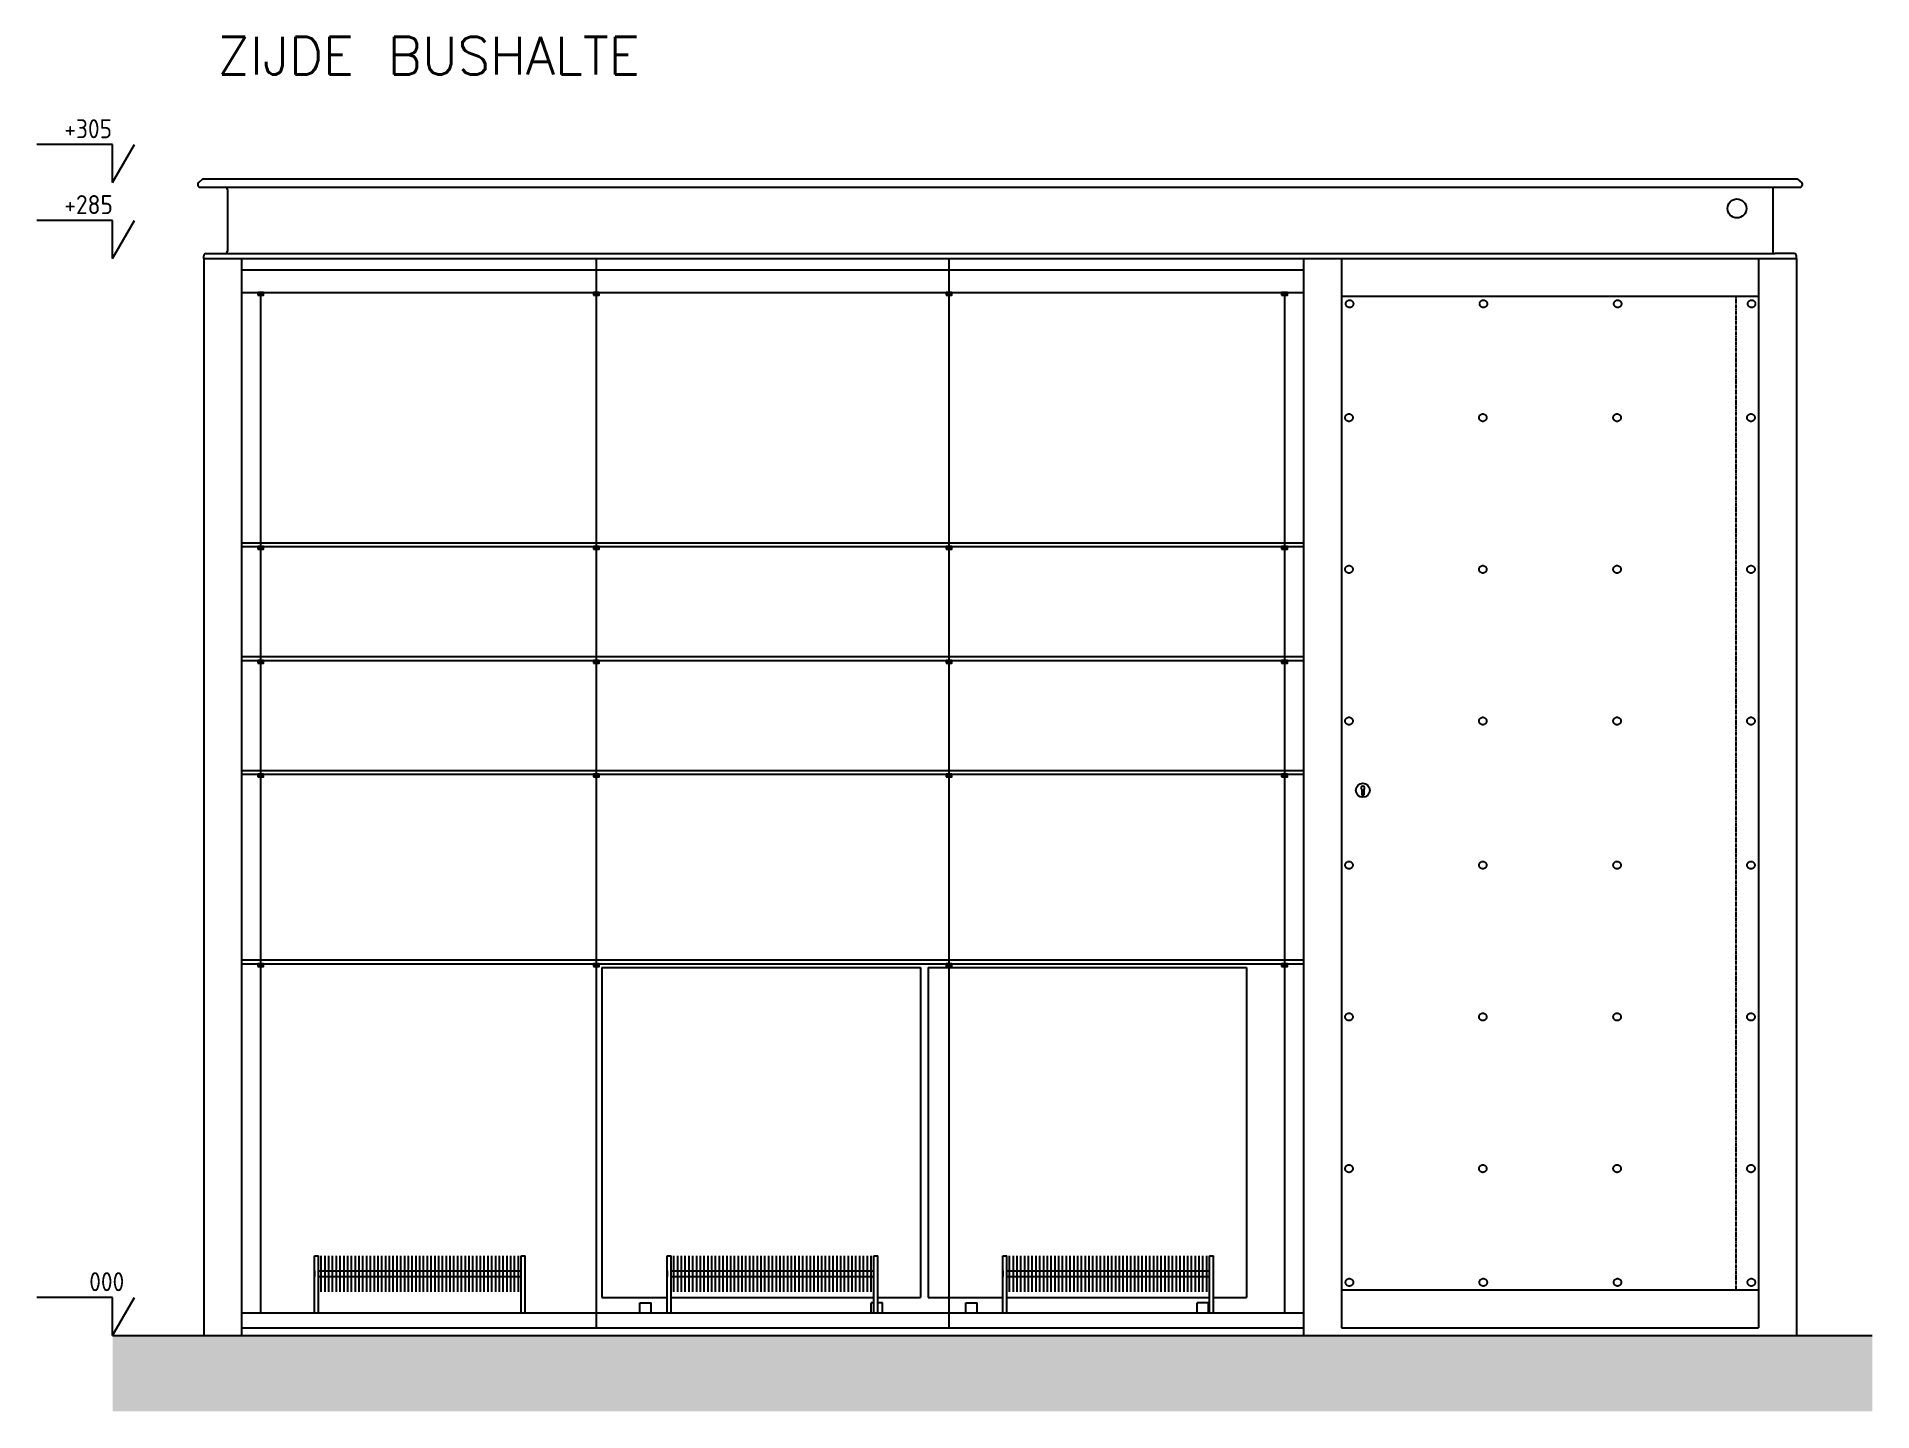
# Model space of a CAD drawing. Header units: centimetres. Extents: x -2527 to 4829, y -303 to 1224.
# Drawn here: x 1880.7 to 2364.7, y -302.9 to 59.5 of the extents above; entities that cross this region are included whole.
import ezdxf

# ---------------------------------------------------------------- set-up
doc = ezdxf.new("R2010")
doc.units = ezdxf.units.CM
doc.header["$MEASUREMENT"] = 0
for name, pattern in [('DASHDOT', [1, 0.5, -0.25, 0, -0.25]), ('DASHED', [19.05, 12.7, -6.35]), ('HIDDEN', [0.375, 0.25, -0.125])]:
    doc.linetypes.add(name, pattern=pattern)
doc.layers.get('0').update_dxf_attribs({"linetype": 'CONTINUOUS'})
for name, color, linetype in [('20-DIM', 2, 'CONTINUOUS'), ('20-TXT-50', 4, 'CONTINUOUS'), ('AANZ', 1, 'CONTINUOUS'), ('AANZ-ONZ', 1, 'HIDDEN'), ('AFWERKING', 1, 'CONTINUOUS'), ('BET-WAND-SOLID', 253, 'CONTINUOUS'), ('MAAIVELD', 3, 'CONTINUOUS')]:
    doc.layers.add(name, color=color, linetype=linetype)
doc.styles.add('20-ST-50', font='txt.shx', dxfattribs={"height": 10})
doc.styles.add('CAAA_VZW', font='ISO')

msp = doc.modelspace()

# ---------------------------------------------------------------- texts
at = {"layer": '20-TXT-50', "style": '20-ST-50'}
msp.add_text('ZIJDE BUSHALTE', height=10, dxfattribs=at).set_placement((1928.36, 49.51))

# ---------------------------------------------------------------- blocks, each defined once
blk = doc.blocks.new('NIVO20')
at = {"color": 0, "linetype": 'ByBlock'}
for p, q in [((0, 0), (-5.77, 10)), ((0, 10), (20, 10)), ((0, 0), (0, 10))]:
    blk.add_line(p, q, dxfattribs=at)
at = {"color": 0, "linetype": 'ByBlock', "style": 'CAAA_VZW'}
blk.add_attdef('NIVO', (0, 11.67), '', height=5, dxfattribs=at)

# ---------------------------------------------------------------- hatches: boundary and pattern name
at = {"layer": 'AANZ'}
h = msp.add_hatch(color=256, dxfattribs=at)
h.paths.add_polyline_path([(1939.75, -7.93), (1939, -7.93), (1939, -8.63), (1939.75, -8.63)])
h.paths.add_polyline_path([(1940.5, -7.93), (1939.75, -7.93), (1939.75, -8.63), (1940.5, -8.63)])
h = msp.add_hatch(color=256, dxfattribs=at)
h.paths.add_polyline_path([(2028.25, -7.93), (2027.5, -7.93), (2027.5, -8.63), (2028.25, -8.63)])
h.paths.add_polyline_path([(2029, -7.93), (2028.25, -7.93), (2028.25, -8.63), (2029, -8.63)])
h = msp.add_hatch(color=256, dxfattribs=at)
h.paths.add_polyline_path([(2121.25, -7.93), (2120.5, -7.93), (2120.5, -8.63), (2121.25, -8.63)])
h.paths.add_polyline_path([(2122, -7.93), (2121.25, -7.93), (2121.25, -8.63), (2122, -8.63)])
h = msp.add_hatch(color=256, dxfattribs=at)
h.paths.add_polyline_path([(2209.75, -7.93), (2209, -7.93), (2209, -8.63), (2209.75, -8.63)])
h.paths.add_polyline_path([(2210.5, -7.93), (2209.75, -7.93), (2209.75, -8.63), (2210.5, -8.63)])
h = msp.add_hatch(color=256, dxfattribs=at)
h.paths.add_polyline_path([(1939.75, -74.93), (1939, -74.93), (1939, -75.63), (1939.75, -75.63)])
h.paths.add_polyline_path([(1940.5, -74.93), (1939.75, -74.93), (1939.75, -75.63), (1940.5, -75.63)])
h = msp.add_hatch(color=256, dxfattribs=at)
h.paths.add_polyline_path([(2028.25, -74.93), (2027.5, -74.93), (2027.5, -75.63), (2028.25, -75.63)])
h.paths.add_polyline_path([(2029, -74.93), (2028.25, -74.93), (2028.25, -75.63), (2029, -75.63)])
h = msp.add_hatch(color=256, dxfattribs=at)
h.paths.add_polyline_path([(2121.25, -74.93), (2120.5, -74.93), (2120.5, -75.63), (2121.25, -75.63)])
h.paths.add_polyline_path([(2122, -74.93), (2121.25, -74.93), (2121.25, -75.63), (2122, -75.63)])
h = msp.add_hatch(color=256, dxfattribs=at)
h.paths.add_polyline_path([(2209.75, -74.93), (2209, -74.93), (2209, -75.63), (2209.75, -75.63)])
h.paths.add_polyline_path([(2210.5, -74.93), (2209.75, -74.93), (2209.75, -75.63), (2210.5, -75.63)])
h = msp.add_hatch(color=256, dxfattribs=at)
h.paths.add_polyline_path([(1939.75, -104.93), (1939, -104.93), (1939, -105.63), (1939.75, -105.63)])
h.paths.add_polyline_path([(1940.5, -104.93), (1939.75, -104.93), (1939.75, -105.63), (1940.5, -105.63)])
h = msp.add_hatch(color=256, dxfattribs=at)
h.paths.add_polyline_path([(2028.25, -104.93), (2027.5, -104.93), (2027.5, -105.63), (2028.25, -105.63)])
h.paths.add_polyline_path([(2029, -104.93), (2028.25, -104.93), (2028.25, -105.63), (2029, -105.63)])
h = msp.add_hatch(color=256, dxfattribs=at)
h.paths.add_polyline_path([(2121.25, -104.93), (2120.5, -104.93), (2120.5, -105.63), (2121.25, -105.63)])
h.paths.add_polyline_path([(2122, -104.93), (2121.25, -104.93), (2121.25, -105.63), (2122, -105.63)])
h = msp.add_hatch(color=256, dxfattribs=at)
h.paths.add_polyline_path([(2209.75, -104.93), (2209, -104.93), (2209, -105.63), (2209.75, -105.63)])
h.paths.add_polyline_path([(2210.5, -104.93), (2209.75, -104.93), (2209.75, -105.63), (2210.5, -105.63)])
h = msp.add_hatch(color=256, dxfattribs=at)
h.paths.add_polyline_path([(1939.75, -134.93), (1939, -134.93), (1939, -135.63), (1939.75, -135.63)])
h.paths.add_polyline_path([(1940.5, -134.93), (1939.75, -134.93), (1939.75, -135.63), (1940.5, -135.63)])
h = msp.add_hatch(color=256, dxfattribs=at)
h.paths.add_polyline_path([(2028.25, -134.93), (2027.5, -134.93), (2027.5, -135.63), (2028.25, -135.63)])
h.paths.add_polyline_path([(2029, -134.93), (2028.25, -134.93), (2028.25, -135.63), (2029, -135.63)])
h = msp.add_hatch(color=256, dxfattribs=at)
h.paths.add_polyline_path([(2121.25, -134.93), (2120.5, -134.93), (2120.5, -135.63), (2121.25, -135.63)])
h.paths.add_polyline_path([(2122, -134.93), (2121.25, -134.93), (2121.25, -135.63), (2122, -135.63)])
h = msp.add_hatch(color=256, dxfattribs=at)
h.paths.add_polyline_path([(2209.75, -134.93), (2209, -134.93), (2209, -135.63), (2209.75, -135.63)])
h.paths.add_polyline_path([(2210.5, -134.93), (2209.75, -134.93), (2209.75, -135.63), (2210.5, -135.63)])
h = msp.add_hatch(color=256, dxfattribs=at)
h.paths.add_polyline_path([(1939.75, -184.93), (1939, -184.93), (1939, -185.63), (1939.75, -185.63)])
h.paths.add_polyline_path([(1940.5, -184.93), (1939.75, -184.93), (1939.75, -185.63), (1940.5, -185.63)])
h = msp.add_hatch(color=256, dxfattribs=at)
h.paths.add_polyline_path([(2028.25, -184.93), (2027.5, -184.93), (2027.5, -185.63), (2028.25, -185.63)])
h.paths.add_polyline_path([(2029, -184.93), (2028.25, -184.93), (2028.25, -185.63), (2029, -185.63)])
h = msp.add_hatch(color=256, dxfattribs=at)
h.paths.add_polyline_path([(2121.25, -184.93), (2120.5, -184.93), (2120.5, -185.63), (2121.25, -185.63)])
h.paths.add_polyline_path([(2122, -184.93), (2121.25, -184.93), (2121.25, -185.63), (2122, -185.63)])
h = msp.add_hatch(color=256, dxfattribs=at)
h.paths.add_polyline_path([(2209.75, -184.93), (2209, -184.93), (2209, -185.63), (2209.75, -185.63)])
h.paths.add_polyline_path([(2210.5, -184.93), (2209.75, -184.93), (2209.75, -185.63), (2210.5, -185.63)])
at = {"layer": 'BET-WAND-SOLID', "linetype": 'DASHDOT'}
msp.add_hatch(color=256, dxfattribs=at).paths.add_polyline_path([(2364.75, -282.93), (1900.72, -282.93), (1900.72, -302.93), (2364.75, -302.93)])

# ---------------------------------------------------------------- linework, layer by layer
at = {"layer": 'AANZ'}
for p, q in [((1924.54, 22.07), (1923.36, 21.02)), ((1923.86, 19.82), (2345.63, 19.82)), ((1924.54, 22.07), (2344.95, 22.07)), ((2344.95, 22.07), (2346.13, 21.02)), ((1931, 19.22), (1931, 2.92)), ((2338.5, 19.22), (2338.5, 2.92)), ((1924.75, 1.07), (1924.75, 1.72)), ((1924.75, 1.07), (2344.75, 1.07)), ((1924.75, 1.07), (1924.75, -282.93)), ((1925.35, 2.32), (2339.1, 2.32)), ((1925.35, 2.32), (1930.4, 2.32)), ((1934.75, 1.07), (1934.75, -280.93)), ((2028.25, 1.07), (2028.25, -280.93)), ((2121.25, 1.07), (2121.25, -280.93)), ((2214.75, 1.07), (2214.75, -280.93)), ((2224.75, 1.07), (2224.75, -280.93)), ((2334.75, 1.07), (2334.75, -280.93)), ((2344.15, 2.32), (2339.1, 2.32)), ((2344.75, 1.07), (2344.75, 1.72)), ((2344.75, 1.07), (2344.75, -282.93)), ((1934.75, -1.93), (2214.75, -1.93)), ((1934.75, -1.93), (1934.75, -282.93)), ((2214.75, -1.93), (2214.75, -282.93)), ((1934.75, -7.93), (2214.75, -7.93)), ((1939.75, -7.93), (1939.75, -276.93)), ((2209.75, -7.93), (2209.75, -276.93)), ((2224.91, -8.92), (2334.91, -8.92)), ((1934.75, -73.93), (2214.75, -73.93)), ((1934.75, -74.93), (2214.75, -74.93)), ((1934.75, -103.93), (2214.75, -103.93)), ((1934.75, -104.93), (2214.75, -104.93)), ((1934.75, -133.93), (2214.75, -133.93)), ((1934.75, -134.93), (2214.75, -134.93)), ((2230.1, -139.02), (2230.1, -140.45)), ((2230.7, -139.02), (2230.7, -140.45)), ((2230.7, -140.45), (2230.1, -140.45)), ((1934.75, -183.93), (2214.75, -183.93)), ((1934.75, -184.93), (2214.75, -184.93)), ((2029.75, -185.93), (2113.75, -185.93)), ((2029.75, -185.93), (2029.75, -272.93)), ((2113.75, -185.93), (2113.75, -272.93)), ((2115.75, -185.93), (2115.75, -272.93)), ((2115.75, -185.93), (2199.75, -185.93)), ((2199.75, -185.93), (2199.75, -272.93)), ((1954, -261.93), (1955, -261.93)), ((1954, -276.93), (1954, -261.93)), ((1955, -276.93), (1955, -261.93)), ((1955.75, -271.43), (1955.75, -261.93)), ((1956.75, -271.43), (1956.75, -261.93)), ((1957.75, -271.43), (1957.75, -261.93)), ((1958.75, -271.43), (1958.75, -261.93)), ((1959.75, -271.43), (1959.75, -261.93)), ((1960.75, -271.43), (1960.75, -261.93)), ((1961.75, -271.43), (1961.75, -261.93)), ((1962.75, -271.43), (1962.75, -261.93)), ((1963.75, -271.43), (1963.75, -261.93)), ((1964.75, -271.43), (1964.75, -261.93)), ((1965.75, -271.43), (1965.75, -261.93)), ((1966.75, -271.43), (1966.75, -261.93)), ((1967.75, -271.43), (1967.75, -261.93)), ((1968.75, -271.43), (1968.75, -261.93)), ((1969.75, -271.43), (1969.75, -261.93)), ((1970.75, -271.43), (1970.75, -261.93)), ((1971.75, -271.43), (1971.75, -261.93)), ((1972.75, -271.43), (1972.75, -261.93)), ((1973.75, -271.43), (1973.75, -261.93)), ((1974.75, -271.43), (1974.75, -261.93)), ((1975.75, -271.43), (1975.75, -261.93)), ((1976.75, -271.43), (1976.75, -261.93)), ((1977.75, -271.43), (1977.75, -261.93)), ((1978.75, -271.43), (1978.75, -261.93)), ((1979.75, -271.43), (1979.75, -261.93)), ((1980.75, -271.43), (1980.75, -261.93)), ((1981.75, -271.43), (1981.75, -261.93)), ((1982.75, -271.43), (1982.75, -261.93)), ((1983.75, -271.43), (1983.75, -261.93)), ((1984.75, -271.43), (1984.75, -261.93)), ((1985.75, -271.43), (1985.75, -261.93)), ((1986.75, -271.43), (1986.75, -261.93)), ((1987.75, -271.43), (1987.75, -261.93)), ((1988.75, -271.43), (1988.75, -261.93)), ((1989.75, -271.43), (1989.75, -261.93)), ((1990.75, -271.43), (1990.75, -261.93)), ((1991.75, -271.43), (1991.75, -261.93)), ((1992.75, -271.43), (1992.75, -261.93)), ((1993.75, -271.43), (1993.75, -261.93)), ((1994.75, -271.43), (1994.75, -261.93)), ((1995.75, -271.43), (1995.75, -261.93)), ((1996.75, -271.43), (1996.75, -261.93)), ((1997.75, -271.43), (1997.75, -261.93)), ((1998.75, -271.43), (1998.75, -261.93)), ((1999.75, -271.43), (1999.75, -261.93)), ((2000.75, -271.43), (2000.75, -261.93)), ((2001.75, -271.43), (2001.75, -261.93)), ((2002.75, -271.43), (2002.75, -261.93)), ((2003.75, -271.43), (2003.75, -261.93)), ((2004.75, -271.43), (2004.75, -261.93)), ((2005.75, -271.43), (2005.75, -261.93)), ((2006.75, -271.43), (2006.75, -261.93)), ((2007.75, -271.43), (2007.75, -261.93)), ((2008.5, -261.93), (2009.5, -261.93)), ((2008.5, -276.93), (2008.5, -261.93)), ((2009.5, -276.93), (2009.5, -261.93)), ((2047, -276.93), (2047, -261.93)), ((2047, -261.93), (2048, -261.93)), ((2048, -276.93), (2048, -261.93)), ((2048.75, -271.43), (2048.75, -261.93)), ((2049.75, -271.43), (2049.75, -261.93)), ((2050.75, -271.43), (2050.75, -261.93)), ((2051.75, -271.43), (2051.75, -261.93)), ((2052.75, -271.43), (2052.75, -261.93)), ((2053.75, -271.43), (2053.75, -261.93)), ((2054.75, -271.43), (2054.75, -261.93)), ((2055.75, -271.43), (2055.75, -261.93)), ((2056.75, -271.43), (2056.75, -261.93)), ((2057.75, -271.43), (2057.75, -261.93)), ((2058.75, -271.43), (2058.75, -261.93)), ((2059.75, -271.43), (2059.75, -261.93)), ((2060.75, -271.43), (2060.75, -261.93)), ((2061.75, -271.43), (2061.75, -261.93)), ((2062.75, -271.43), (2062.75, -261.93)), ((2063.75, -271.43), (2063.75, -261.93)), ((2064.75, -271.43), (2064.75, -261.93)), ((2065.75, -271.43), (2065.75, -261.93)), ((2066.75, -271.43), (2066.75, -261.93)), ((2067.75, -271.43), (2067.75, -261.93)), ((2068.75, -271.43), (2068.75, -261.93)), ((2069.75, -271.43), (2069.75, -261.93)), ((2070.75, -271.43), (2070.75, -261.93)), ((2071.75, -271.43), (2071.75, -261.93)), ((2072.75, -271.43), (2072.75, -261.93)), ((2073.75, -271.43), (2073.75, -261.93)), ((2074.75, -271.43), (2074.75, -261.93)), ((2075.75, -271.43), (2075.75, -261.93)), ((2076.75, -271.43), (2076.75, -261.93)), ((2077.75, -271.43), (2077.75, -261.93)), ((2078.75, -271.43), (2078.75, -261.93)), ((2079.75, -271.43), (2079.75, -261.93)), ((2080.75, -271.43), (2080.75, -261.93)), ((2081.75, -271.43), (2081.75, -261.93)), ((2082.75, -271.43), (2082.75, -261.93)), ((2083.75, -271.43), (2083.75, -261.93)), ((2084.75, -271.43), (2084.75, -261.93)), ((2085.75, -271.43), (2085.75, -261.93)), ((2086.75, -271.43), (2086.75, -261.93)), ((2087.75, -271.43), (2087.75, -261.93)), ((2088.75, -271.43), (2088.75, -261.93)), ((2089.75, -271.43), (2089.75, -261.93)), ((2090.75, -271.43), (2090.75, -261.93)), ((2091.75, -271.43), (2091.75, -261.93)), ((2092.75, -271.43), (2092.75, -261.93)), ((2093.75, -271.43), (2093.75, -261.93)), ((2094.75, -271.43), (2094.75, -261.93)), ((2095.75, -271.43), (2095.75, -261.93)), ((2096.75, -271.43), (2096.75, -261.93)), ((2097.75, -271.43), (2097.75, -261.93)), ((2098.75, -271.43), (2098.75, -261.93)), ((2099.75, -271.43), (2099.75, -261.93)), ((2100.75, -271.43), (2100.75, -261.93)), ((2101.5, -276.93), (2101.5, -261.93)), ((2101.5, -261.93), (2102.5, -261.93)), ((2102.5, -276.93), (2102.5, -261.93)), ((2135.5, -261.93), (2136.5, -261.93)), ((2135.5, -276.93), (2135.5, -261.93)), ((2136.5, -276.93), (2136.5, -261.93)), ((2137.25, -271.43), (2137.25, -261.93)), ((2138.25, -271.43), (2138.25, -261.93)), ((2139.25, -271.43), (2139.25, -261.93)), ((2140.25, -271.43), (2140.25, -261.93)), ((2141.25, -271.43), (2141.25, -261.93)), ((2142.25, -271.43), (2142.25, -261.93)), ((2143.25, -271.43), (2143.25, -261.93)), ((2144.25, -271.43), (2144.25, -261.93)), ((2145.25, -271.43), (2145.25, -261.93)), ((2146.25, -271.43), (2146.25, -261.93)), ((2147.25, -271.43), (2147.25, -261.93)), ((2148.25, -271.43), (2148.25, -261.93)), ((2149.25, -271.43), (2149.25, -261.93)), ((2150.25, -271.43), (2150.25, -261.93)), ((2151.25, -271.43), (2151.25, -261.93)), ((2152.25, -271.43), (2152.25, -261.93)), ((2153.25, -271.43), (2153.25, -261.93)), ((2154.25, -271.43), (2154.25, -261.93)), ((2155.25, -271.43), (2155.25, -261.93)), ((2156.25, -271.43), (2156.25, -261.93)), ((2157.25, -271.43), (2157.25, -261.93)), ((2158.25, -271.43), (2158.25, -261.93)), ((2159.25, -271.43), (2159.25, -261.93)), ((2160.25, -271.43), (2160.25, -261.93)), ((2161.25, -271.43), (2161.25, -261.93)), ((2162.25, -271.43), (2162.25, -261.93)), ((2163.25, -271.43), (2163.25, -261.93)), ((2164.25, -271.43), (2164.25, -261.93)), ((2165.25, -271.43), (2165.25, -261.93)), ((2166.25, -271.43), (2166.25, -261.93)), ((2167.25, -271.43), (2167.25, -261.93)), ((2168.25, -271.43), (2168.25, -261.93)), ((2169.25, -271.43), (2169.25, -261.93)), ((2170.25, -271.43), (2170.25, -261.93)), ((2171.25, -271.43), (2171.25, -261.93)), ((2172.25, -271.43), (2172.25, -261.93)), ((2173.25, -271.43), (2173.25, -261.93)), ((2174.25, -271.43), (2174.25, -261.93)), ((2175.25, -271.43), (2175.25, -261.93)), ((2176.25, -271.43), (2176.25, -261.93)), ((2177.25, -271.43), (2177.25, -261.93)), ((2178.25, -271.43), (2178.25, -261.93)), ((2179.25, -271.43), (2179.25, -261.93)), ((2180.25, -271.43), (2180.25, -261.93)), ((2181.25, -271.43), (2181.25, -261.93)), ((2182.25, -271.43), (2182.25, -261.93)), ((2183.25, -271.43), (2183.25, -261.93)), ((2184.25, -271.43), (2184.25, -261.93)), ((2185.25, -271.43), (2185.25, -261.93)), ((2186.25, -271.43), (2186.25, -261.93)), ((2187.25, -271.43), (2187.25, -261.93)), ((2188.25, -271.43), (2188.25, -261.93)), ((2189.25, -271.43), (2189.25, -261.93)), ((2190, -261.93), (2191, -261.93)), ((2190, -276.93), (2190, -261.93)), ((2191, -276.93), (2191, -261.93)), ((2224.86, -270.93), (2334.86, -270.93)), ((2029.75, -272.93), (2047, -272.93)), ((2039.75, -274.34), (2042.75, -274.34)), ((2039.75, -276.93), (2039.75, -274.34)), ((2042.75, -276.93), (2042.75, -274.34)), ((2048, -272.93), (2101.5, -272.93)), ((2100.75, -276.93), (2100.75, -274.34)), ((2101.5, -274.34), (2100.75, -274.34)), ((2102.5, -272.93), (2113.75, -272.93)), ((2103.75, -274.34), (2102.5, -274.34)), ((2103.75, -276.93), (2103.75, -274.34)), ((2115.75, -272.93), (2135.5, -272.93)), ((2125.75, -274.34), (2128.75, -274.34)), ((2125.75, -276.93), (2125.75, -274.34)), ((2128.75, -276.93), (2128.75, -274.34)), ((2136.5, -272.93), (2190, -272.93)), ((2186.75, -276.93), (2186.75, -274.34)), ((2189.75, -274.34), (2186.75, -274.34)), ((2189.75, -276.93), (2189.75, -274.34)), ((2191, -272.93), (2199.75, -272.93)), ((1934.75, -276.93), (2039.75, -276.93)), ((1934.75, -276.93), (2214.75, -276.93)), ((2042.75, -276.93), (2100.75, -276.93)), ((2103.75, -276.93), (2125.75, -276.93)), ((2128.75, -276.93), (2186.75, -276.93)), ((2189.75, -276.93), (2214.75, -276.93)), ((1934.75, -280.93), (2214.75, -280.93)), ((2224.75, -280.93), (2334.75, -280.93))]:
    msp.add_line(p, q, dxfattribs=at)
for points in [[(1939, -8.63), (1940.5, -8.63), (1940.5, -7.93), (1939, -7.93)], [(2027.5, -8.63), (2029, -8.63), (2029, -7.93), (2027.5, -7.93)], [(2120.5, -8.63), (2122, -8.63), (2122, -7.93), (2120.5, -7.93)], [(2209, -8.63), (2210.5, -8.63), (2210.5, -7.93), (2209, -7.93)], [(1939, -75.63), (1940.5, -75.63), (1940.5, -74.93), (1939, -74.93)], [(2027.5, -75.63), (2029, -75.63), (2029, -74.93), (2027.5, -74.93)], [(2120.5, -75.63), (2122, -75.63), (2122, -74.93), (2120.5, -74.93)], [(2209, -75.63), (2210.5, -75.63), (2210.5, -74.93), (2209, -74.93)], [(1939, -105.63), (1940.5, -105.63), (1940.5, -104.93), (1939, -104.93)], [(2027.5, -105.63), (2029, -105.63), (2029, -104.93), (2027.5, -104.93)], [(2120.5, -105.63), (2122, -105.63), (2122, -104.93), (2120.5, -104.93)], [(2209, -105.63), (2210.5, -105.63), (2210.5, -104.93), (2209, -104.93)], [(1939, -135.63), (1940.5, -135.63), (1940.5, -134.93), (1939, -134.93)], [(2027.5, -135.63), (2029, -135.63), (2029, -134.93), (2027.5, -134.93)], [(2120.5, -135.63), (2122, -135.63), (2122, -134.93), (2120.5, -134.93)], [(2209, -135.63), (2210.5, -135.63), (2210.5, -134.93), (2209, -134.93)], [(1939, -185.63), (1940.5, -185.63), (1940.5, -184.93), (1939, -184.93)], [(2027.5, -185.63), (2029, -185.63), (2029, -184.93), (2027.5, -184.93)], [(2120.5, -185.63), (2122, -185.63), (2122, -184.93), (2120.5, -184.93)], [(2209, -185.63), (2210.5, -185.63), (2210.5, -184.93), (2209, -184.93)]]:
    msp.add_lwpolyline(points, close=True, dxfattribs=at)
for points in [[(1954, -265.93), (1954, -267.43)], [(1955, -265.93), (2008.5, -265.93)], [(2009.5, -267.43), (2009.5, -265.93)], [(2047, -265.93), (2047, -267.43)], [(2048, -265.93), (2101.5, -265.93)], [(2102.5, -267.43), (2102.5, -265.93)], [(2135.5, -265.93), (2135.5, -267.43)], [(2136.5, -265.93), (2190, -265.93)], [(2191, -267.43), (2191, -265.93)], [(1955, -267.43), (2008.5, -267.43)], [(2048, -267.43), (2101.5, -267.43)], [(2136.5, -267.43), (2190, -267.43)]]:
    msp.add_lwpolyline(points, dxfattribs=at)
msp.add_circle((2329.06, 14.23), 2.5, dxfattribs=at)
for centre, radius, start, end in [((1923.86, 20.52), 0.7, 134.9035, 270), ((1930.4, 19.22), 0.6, 0, 90), ((2339.1, 19.22), 0.6, 90, 180), ((2345.63, 20.52), 0.7, 270, 45.0965), ((1925.35, 1.72), 0.6, 90, 180), ((1930.4, 2.92), 0.6, 270, 360), ((2339.1, 2.92), 0.6, 180, 270), ((2344.15, 1.72), 0.6, 0, 90), ((2230.4, -138.62), 0.5, 306.8699, 233.1301)]:
    msp.add_arc(centre, radius, start, end, dxfattribs=at)
at = {"layer": 'AANZ-ONZ'}
msp.add_line((2328.75, -8.92), (2328.75, -270.93), dxfattribs=at)
at = {"layer": 'AFWERKING', "linetype": 'DASHED'}
for centre in [(2226.91, -10.92), (2262.21, -10.92), (2297.61, -10.92), (2332.91, -10.92), (2226.75, -40.93), (2262.05, -40.93), (2297.45, -40.93), (2332.75, -40.93), (2226.75, -80.93), (2262.05, -80.93), (2297.45, -80.93), (2332.75, -80.93), (2226.75, -120.93), (2262.05, -120.93), (2297.45, -120.93), (2332.75, -120.93), (2226.75, -158.93), (2262.05, -158.93), (2297.45, -158.93), (2332.75, -158.93), (2226.75, -198.93), (2262.05, -198.93), (2297.45, -198.93), (2332.75, -198.93), (2226.75, -238.93), (2262.05, -238.93), (2297.45, -238.93), (2332.75, -238.93), (2226.86, -268.93), (2262.16, -268.93), (2297.56, -268.93), (2332.86, -268.93)]:
    msp.add_circle(centre, 1, dxfattribs=at)
at = {"layer": 'AFWERKING'}
msp.add_circle((2230.4, -139.19), 1.84, dxfattribs=at)
at = {"layer": 'MAAIVELD'}
msp.add_line((1900.72, -282.93), (2364.75, -282.93), dxfattribs=at)

# ---------------------------------------------------------------- block references
at = {"layer": '20-DIM'}
ref = msp.add_blockref('NIVO20', (1900.72, 21.07), dxfattribs=dict(at, xscale=-1))
ref.add_attrib('NIVO', '+305', (1888.01, 32.74), dxfattribs={"layer": '0', "color": 0, "linetype": 'ByBlock', "height": 5, "style": 'CAAA_VZW'})
ref = msp.add_blockref('NIVO20', (1900.72, 1.07), dxfattribs=dict(at, xscale=-1))
ref.add_attrib('NIVO', '+285', (1888.01, 12.74), dxfattribs={"layer": '0', "color": 0, "linetype": 'ByBlock', "height": 5, "style": 'CAAA_VZW'})
ref = msp.add_blockref('NIVO20', (1900.72, -282.93), dxfattribs=dict(at, xscale=-1))
ref.add_attrib('NIVO', ' 000', (1891.71, -271.26), dxfattribs={"layer": '0', "color": 0, "linetype": 'ByBlock', "height": 5, "style": 'CAAA_VZW'})

msp.set_redraw_order([(e.dxf.handle, doc.entitydb.next_handle()) for e in msp.query("TEXT MTEXT ATTDEF DIMENSION ARC_DIMENSION")])  # texts and dimensions are drawn at this point

doc.saveas('drawing.dxf')
